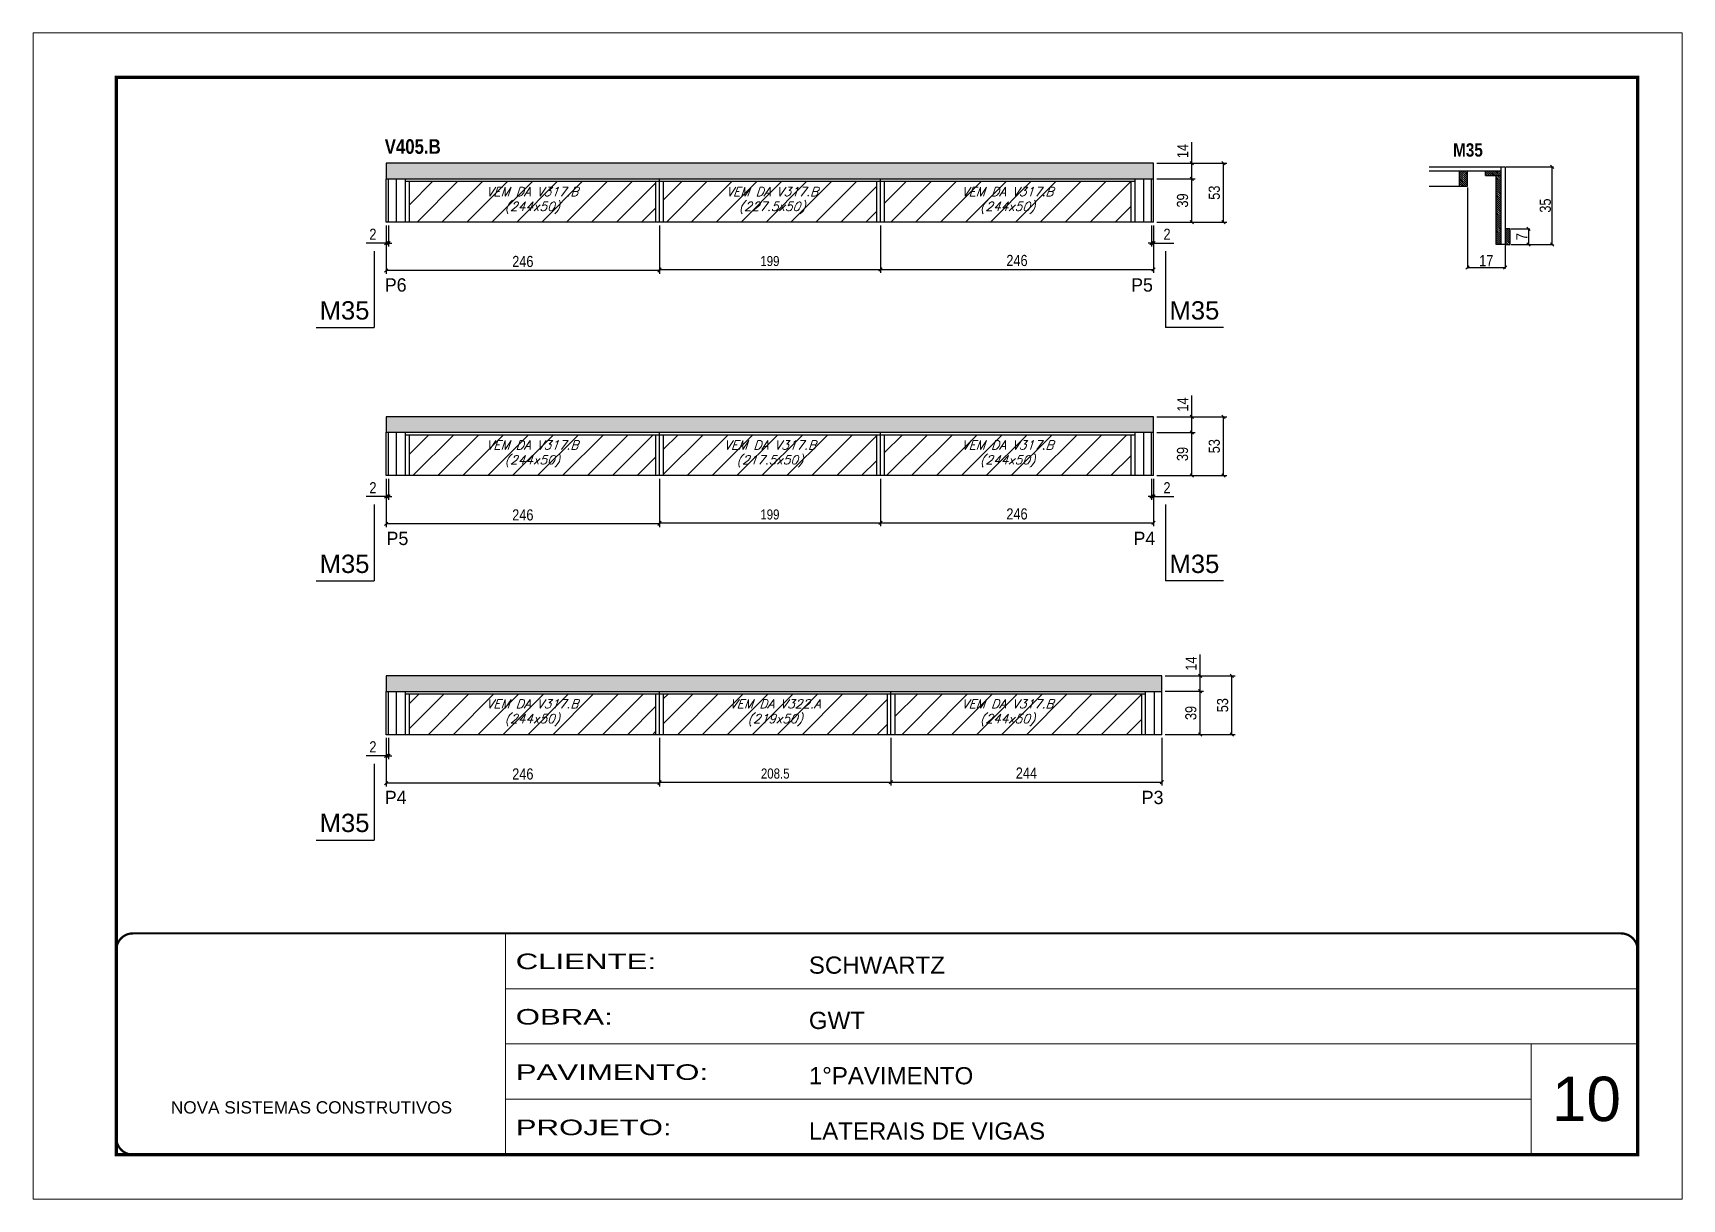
# Model space of a CAD drawing. Extents: x 13154 to 22413, y 1253 to 30260.
# Drawn here: x 14753 to 16238, y 26522 to 27572 of the extents above; entities that cross this region are included whole.
import ezdxf

# ---------------------------------------------------------------- set-up
doc = ezdxf.new("R2010")
doc.units = 0
doc.linetypes.add('CONTINUO', pattern=[0])
doc.linetypes.add('DASHED', pattern=[0.75, 0.5, -0.25])
for name, color, linetype in [('5', 5, 'Continuous'), ('COTA', 241, 'Continuous'), ('detalhes', 4, 'Continuous'), ('NOMENCLATURA', 7, 'Continuous'), ('Painéis', 200, 'Continuous'), ('SARR_2.2x10', 60, 'Continuous'), ('SARR_2.2x7', 40, 'Continuous'), ('SARR_3.5x7', 81, 'Continuous'), ('texto', 7, 'Continuous')]:
    doc.layers.add(name, color=color, linetype=linetype)
for name, color, linetype, lineweight in [('CARIMBO', 255, 'Continuous', 9), ('Folhas', 255, 'Continuous', 9), ('Hachura', 251, 'Continuous', 9), ('SARRAFO DE PRESSAO', 251, 'DASHED', 9)]:
    doc.layers.add(name, color=color, linetype=linetype, lineweight=lineweight)
doc.styles.add('ARIAL', font='arial.ttf')
doc.styles.add('COTA TECNICA', font='techl___.ttf', dxfattribs={"height": 10})
doc.styles.add('COTA TECNICA 2X', font='techl___.ttf', dxfattribs={"height": 10})
doc.styles.add('COTA TECNICA-50', font='techl___.ttf', dxfattribs={"height": 9})
doc.styles.add('Romans', font='romans.shx')
doc.styles.add('ROMAS860', font='ROMAS860.SHX')
doc.styles.get("Standard").update_dxf_attribs({"font": 'arial.ttf'})
doc.styles.add('TECNICA', font='techb___.ttf', dxfattribs={"height": 10})
doc.styles.add('Tecnologia', font='')
doc.styles.get('Tecnologia').set_extended_font_data('Forgotten Futurist')
doc.dimstyles.new('COTA PAINEL-50', dxfattribs={"dimtxt": 9, "dimasz": 3, "dimexe": 3, "dimexo": 3, "dimgap": 3, "dimtad": 1, "dimdec": 1, "dimzin": 12, "dimdsep": 46, "dimtxsty": 'COTA TECNICA-50', "dimblk1": 'OBLIQUE', "dimblk2": 'OBLIQUE', "dimsah": 1, "dimcen": 0.9, "dimclrd": 4, "dimclre": 4, "dimclrt": 240, "dimadec": 1, "dimazin": 3, "dimtfac": 1, "dimtdec": 1, "dimtmove": 0, "dimatfit": 3, "dimfxl": 1, "dimtolj": 1, "dimtzin": 12, "dimarcsym": 0})
doc.dimstyles.new('PAINEL', dxfattribs={"dimtxt": 10, "dimasz": 3, "dimexe": 3, "dimexo": 3, "dimgap": 3, "dimtad": 1, "dimdec": 1, "dimzin": 12, "dimdsep": 46, "dimtxsty": 'COTA TECNICA', "dimblk1": 'OBLIQUE', "dimblk2": 'OBLIQUE', "dimsah": 1, "dimcen": 0.9, "dimclrd": 4, "dimclre": 4, "dimclrt": 240, "dimadec": 1, "dimazin": 3, "dimtfac": 1, "dimtdec": 1, "dimtmove": 0, "dimatfit": 3, "dimfxl": 1, "dimtolj": 1, "dimtzin": 12, "dimarcsym": 0})
doc.dimstyles.new('SECAO', dxfattribs={"dimscale": 0.333333, "dimtxt": 5, "dimasz": 9, "dimexe": 3, "dimexo": 3, "dimgap": 3, "dimtad": 1, "dimdec": 1, "dimlfac": 0.5, "dimzin": 12, "dimdsep": 46, "dimtxsty": 'COTA TECNICA 2X', "dimblk1": 'OBLIQUE', "dimblk2": 'OBLIQUE', "dimsah": 1, "dimcen": 0.9, "dimclrd": 4, "dimclre": 4, "dimclrt": 240, "dimadec": 1, "dimazin": 3, "dimtfac": 1, "dimtdec": 1, "dimtmove": 0, "dimatfit": 3, "dimfxl": 1, "dimtolj": 1, "dimtzin": 12, "dimarcsym": 0})

msp = doc.modelspace()

# ---------------------------------------------------------------- texts
at = {"layer": '5', "linetype": 'Continuous', "style": 'ROMAS860'}
for s, rotation, p in [('P6', 0.00004, (15069.68, 27339.14)), ('P5', 0.00004, (15741.78, 27339.14)), ('P5', 359.99996, (15071.26, 27110.91)), ('P4', 359.99996, (15743.93, 27110.91)), ('P4', 0.00004, (15069.68, 26877.62)), ('P3', 0.00004, (15751.28, 26877.62))]:
    msp.add_text(s, height=12, rotation=rotation, dxfattribs=at).set_placement(p)
at = {"layer": 'CARIMBO', "style": 'ARIAL'}
msp.add_text('10', height=40, dxfattribs=at).set_placement((16120.74, 26592.17))
at = {"layer": 'detalhes', "insert": (16031.74, 27472.67), "char_height": 12, "attachment_point": 1, "style": 'TECNICA'}
msp.add_mtext_dynamic_manual_height_columns('M35', width=87.1848, gutter_width=1, heights=[0], dxfattribs=at)
at = {"layer": 'NOMENCLATURA', "style": 'TECNICA'}
msp.add_text('V405.B', height=13.2, dxfattribs=at).set_placement((15069.64, 27463.2))
at = {"layer": 'NOMENCLATURA', "linetype": 'Continuous'}
for p in [(15011.04, 27313.98), (15776.37, 27313.98), (15011.04, 27085.76), (15776.37, 27085.76), (15011.04, 26852.47)]:
    msp.add_text('M35', height=16.5, dxfattribs=at).set_placement(p)
at = {"layer": 'texto', "color": 2, "char_height": 8, "attachment_point": 5, "style": 'Romans'}
for s, insert in [('{\\Q19;\\C256;VEM DA V317.B^J(244x50)}', (15202.52, 27421.18)), ('{\\Q19;\\C256;VEM DA V317.B^J(227.5x50)}', (15418.52, 27421.18)), ('{\\Q19;\\C256;VEM DA V317.B^J(244x50)}', (15630.52, 27421.18)), ('{\\Q19;\\C256;VEM DA V317.B^J(244x50)}', (15202.52, 27192.95)), ('{\\Q19;\\C256;VEM DA V317.B^J(217.5x50)}', (15416.52, 27192.95)), ('{\\Q19;\\C256;VEM DA V317.B^J(244x50)}', (15630.52, 27192.95)), ('{\\Q19;\\C256;VEM DA V317.B^J(244x50)}', (15202.52, 26959.92)), ('{\\Q19;\\C256;VEM DA V322.A^J(219x50)}', (15421.27, 26959.92)), ('{\\Q19;\\C256;VEM DA V317.B^J(244x50)}', (15630.52, 26959.92))]:
    msp.add_mtext(s, dxfattribs=dict(at, insert=insert))

# ---------------------------------------------------------------- blocks, each defined once
blk = doc.blocks.new('9999999999')
at = {"color": 30, "linetype": 'CONTINUO'}
for p, q in [((98564.6, 34230.2), (98564.6, 34429.4)), ((98564.6, 34379.6), (99584, 34379.6)), ((98564.6, 34329.8), (99488, 34329.8)), ((99584, 34329.8), (99488, 34329.8)), ((99488, 34329.8), (99488, 34230.2)), ((98564.6, 34280), (99488, 34280))]:
    blk.add_line(p, q, dxfattribs=at)
at = {"color": 30, "linetype": 'CONTINUO', "const_width": 2}
blk.add_lwpolyline([(99584, 34230.2), (99584, 34414.4, 0.414214), (99569, 34429.4), (98229, 34429.4, 0.414214), (98214, 34414.4), (98214, 34245.2, 0.414214), (98229, 34230.2), (99584, 34230.2)], format="xyb", dxfattribs=at)
at = {"layer": 'Folhas'}
blk.add_lwpolyline([(98139, 34190.2), (99624, 34190.2), (99624, 35240.2), (98139, 35240.2)], close=True, dxfattribs=at)
at = {"layer": 'Folhas', "color": 30, "const_width": 3}
blk.add_lwpolyline([(98214, 34230.2), (99584, 34230.2), (99584, 35200.2), (98214, 35200.2)], close=True, dxfattribs=at)
at = {"color": 7, "linetype": 'Continuous', "ltscale": 5, "style": 'ARIAL'}
for s, height, p in [('SCHWARTZ', 15.48, (98837.7, 34393.1)), ('GWT', 15.48, (98837.7, 34343.3)), ('1°PAVIMENTO', 15.483, (98837.7, 34293.5)), ('NOVA SISTEMAS CONSTRUTIVOS', 11.059, (98263.2, 34267.2)), ('LATERAIS DE VIGAS', 15.483, (98837.7, 34243.7))]:
    blk.add_text(s, height=height, dxfattribs=at).set_placement(p)
at = {"layer": 'Folhas', "color": 7, "style": 'Tecnologia', "width": 1.5}
for s, p in [('CLIENTE:', (98573.7, 34397.2)), ('OBRA:', (98573.7, 34347.3)), ('PAVIMENTO:', (98573.7, 34297.5)), ('PROJETO:', (98573.7, 34247.7))]:
    blk.add_text(s, height=14, dxfattribs=at).set_placement(p)
blk = doc.blocks.new('_Oblique')
at = {"color": 0, "linetype": 'ByBlock', "lineweight": -2}
blk.add_line((-0.5, -0.5), (0.5, 0.5), dxfattribs=at)
blk = doc.blocks.new('*D1268')
at = {"layer": 'COTA', "color": 4, "linetype": 'ByBlock', "lineweight": -2, "transparency": 16777216}
for p, q in [((15317, 27398.7), (15317, 27356)), ((15516, 27398.7), (15516, 27356)), ((15317, 27359), (15516, 27359))]:
    blk.add_line(p, q, dxfattribs=at)
at = {"layer": 'Defpoints', "color": 0, "linetype": 'ByBlock', "transparency": 16777216}
for p in [(15317, 27401.7), (15516, 27401.7), (15516, 27359)]:
    blk.add_point(p, dxfattribs=at)
at = {"layer": 'COTA', "color": 4, "linetype": 'ByBlock', "lineweight": -2, "transparency": 16777216, "xscale": 3, "yscale": 3, "zscale": 3, "rotation": 180}
blk.add_blockref('_Oblique', (15317, 27359), dxfattribs=at)
at = {"layer": 'COTA', "color": 4, "linetype": 'ByBlock', "lineweight": -2, "transparency": 16777216, "xscale": 3, "yscale": 3, "zscale": 3}
blk.add_blockref('_Oblique', (15516, 27359), dxfattribs=at)
at = {"layer": 'COTA', "color": 240, "linetype": 'ByBlock', "transparency": 16777216, "insert": (15416.5, 27366.6), "char_height": 9, "attachment_point": 5, "style": 'COTA TECNICA-50'}
blk.add_mtext('\\A1;199', dxfattribs=at)
blk = doc.blocks.new('*D1269')
at = {"layer": 'COTA', "color": 4, "linetype": 'ByBlock', "lineweight": -2, "transparency": 16777216}
for p, q in [((15071, 27398.7), (15071, 27355.1)), ((15317, 27398.7), (15317, 27355.1)), ((15317, 27358.1), (15071, 27358.1))]:
    blk.add_line(p, q, dxfattribs=at)
at = {"layer": 'Defpoints', "color": 0, "linetype": 'ByBlock', "transparency": 16777216}
for p in [(15071, 27401.7), (15317, 27401.7), (15071, 27358.1)]:
    blk.add_point(p, dxfattribs=at)
at = {"layer": 'COTA', "color": 4, "linetype": 'ByBlock', "lineweight": -2, "transparency": 16777216, "xscale": 3, "yscale": 3, "zscale": 3, "rotation": 180}
blk.add_blockref('_Oblique', (15071, 27358.1), dxfattribs=at)
at = {"layer": 'COTA', "color": 4, "linetype": 'ByBlock', "lineweight": -2, "transparency": 16777216, "xscale": 3, "yscale": 3, "zscale": 3}
blk.add_blockref('_Oblique', (15317, 27358.1), dxfattribs=at)
at = {"layer": 'COTA', "color": 240, "linetype": 'ByBlock', "transparency": 16777216, "insert": (15194, 27366.2), "char_height": 10, "attachment_point": 5, "style": 'COTA TECNICA'}
blk.add_mtext('\\A1;246', dxfattribs=at)
blk = doc.blocks.new('*D1270')
at = {"layer": 'COTA', "color": 4, "linetype": 'ByBlock', "lineweight": -2, "transparency": 16777216}
for p, q in [((15516, 27398.7), (15516, 27356)), ((15762, 27398.7), (15762, 27356)), ((15516, 27359), (15762, 27359))]:
    blk.add_line(p, q, dxfattribs=at)
at = {"layer": 'Defpoints', "color": 0, "linetype": 'ByBlock', "transparency": 16777216}
for p in [(15516, 27401.7), (15762, 27401.7), (15762, 27359)]:
    blk.add_point(p, dxfattribs=at)
at = {"layer": 'COTA', "color": 4, "linetype": 'ByBlock', "lineweight": -2, "transparency": 16777216, "xscale": 3, "yscale": 3, "zscale": 3, "rotation": 180}
blk.add_blockref('_Oblique', (15516, 27359), dxfattribs=at)
at = {"layer": 'COTA', "color": 4, "linetype": 'ByBlock', "lineweight": -2, "transparency": 16777216, "xscale": 3, "yscale": 3, "zscale": 3}
blk.add_blockref('_Oblique', (15762, 27359), dxfattribs=at)
at = {"layer": 'COTA', "color": 240, "linetype": 'ByBlock', "transparency": 16777216, "insert": (15639, 27367.1), "char_height": 10, "attachment_point": 5, "style": 'COTA TECNICA'}
blk.add_mtext('\\A1;246', dxfattribs=at)
blk = doc.blocks.new('*D1271')
at = {"layer": 'COTA', "color": 4, "linetype": 'ByBlock', "lineweight": -2, "transparency": 16777216}
for p, q in [((15765, 27440.7), (15799.4, 27440.7)), ((15796.4, 27401.7), (15796.4, 27440.7)), ((15765, 27401.7), (15799.4, 27401.7))]:
    blk.add_line(p, q, dxfattribs=at)
at = {"layer": 'Defpoints', "color": 0, "linetype": 'ByBlock', "transparency": 16777216}
for p in [(15762, 27440.7), (15796.4, 27440.7), (15762, 27401.7)]:
    blk.add_point(p, dxfattribs=at)
at = {"layer": 'COTA', "color": 4, "linetype": 'ByBlock', "lineweight": -2, "transparency": 16777216, "xscale": 3, "yscale": 3, "zscale": 3}
for p, rotation in [((15796.4, 27440.7), 90), ((15796.4, 27401.7), 270)]:
    blk.add_blockref('_Oblique', p, dxfattribs=dict(at, rotation=rotation))
at = {"layer": 'COTA', "color": 240, "linetype": 'ByBlock', "transparency": 16777216, "insert": (15788.1, 27421.2), "char_height": 10, "attachment_point": 5, "rotation": 90, "style": 'COTA TECNICA'}
blk.add_mtext('\\A1;39', dxfattribs=at)
blk = doc.blocks.new('*D1272')
at = {"layer": 'COTA', "color": 4, "linetype": 'ByBlock', "lineweight": -2, "transparency": 16777216}
for p, q in [((15760, 27398.7), (15760, 27379.8)), ((15762, 27398.7), (15762, 27379.8)), ((15760, 27382.8), (15757, 27382.8)), ((15760, 27382.8), (15762, 27382.8)), ((15762, 27382.8), (15780.1, 27382.8))]:
    blk.add_line(p, q, dxfattribs=at)
at = {"layer": 'Defpoints', "color": 0, "linetype": 'ByBlock', "transparency": 16777216}
for p in [(15760, 27401.7), (15762, 27401.7), (15762, 27382.8)]:
    blk.add_point(p, dxfattribs=at)
at = {"layer": 'COTA', "color": 4, "linetype": 'ByBlock', "lineweight": -2, "transparency": 16777216, "xscale": 3, "yscale": 3, "zscale": 3}
blk.add_blockref('_Oblique', (15760, 27382.8), dxfattribs=at)
at = {"layer": 'COTA', "color": 4, "linetype": 'ByBlock', "lineweight": -2, "transparency": 16777216, "xscale": 3, "yscale": 3, "zscale": 3, "rotation": 180}
blk.add_blockref('_Oblique', (15762, 27382.8), dxfattribs=at)
at = {"layer": 'COTA', "color": 240, "linetype": 'ByBlock', "transparency": 16777216, "insert": (15774.1, 27390.8), "char_height": 10, "attachment_point": 5, "style": 'COTA TECNICA'}
blk.add_mtext('\\A1;2', dxfattribs=at)
blk = doc.blocks.new('*D1273')
at = {"layer": 'COTA', "color": 4, "linetype": 'ByBlock', "lineweight": -2, "transparency": 16777216}
for p, q in [((15796.4, 27454.7), (15796.4, 27473.8)), ((15765, 27454.7), (15799.4, 27454.7)), ((15796.4, 27440.7), (15796.4, 27454.7)), ((15765, 27440.7), (15799.4, 27440.7))]:
    blk.add_line(p, q, dxfattribs=at)
at = {"layer": 'Defpoints', "color": 0, "linetype": 'ByBlock', "transparency": 16777216}
for p in [(15762, 27454.7), (15796.4, 27454.7), (15762, 27440.7)]:
    blk.add_point(p, dxfattribs=at)
at = {"layer": 'COTA', "color": 4, "linetype": 'ByBlock', "lineweight": -2, "transparency": 16777216, "xscale": 3, "yscale": 3, "zscale": 3}
for p, rotation in [((15796.4, 27454.7), 90), ((15796.4, 27440.7), 270)]:
    blk.add_blockref('_Oblique', p, dxfattribs=dict(at, rotation=rotation))
at = {"layer": 'COTA', "color": 240, "linetype": 'ByBlock', "transparency": 16777216, "insert": (15788.3, 27465.7), "char_height": 10, "attachment_point": 5, "rotation": 90, "style": 'COTA TECNICA'}
blk.add_mtext('\\A1;14', dxfattribs=at)
blk = doc.blocks.new('*D1274')
at = {"layer": 'COTA', "color": 4, "linetype": 'ByBlock', "lineweight": -2, "transparency": 16777216}
for p, q in [((15765, 27454.7), (15827.9, 27454.7)), ((15824.9, 27401.7), (15824.9, 27454.7)), ((15765, 27401.7), (15827.9, 27401.7))]:
    blk.add_line(p, q, dxfattribs=at)
at = {"layer": 'Defpoints', "color": 0, "linetype": 'ByBlock', "transparency": 16777216}
for p in [(15762, 27454.7), (15824.9, 27454.7), (15762, 27401.7)]:
    blk.add_point(p, dxfattribs=at)
at = {"layer": 'COTA', "color": 4, "linetype": 'ByBlock', "lineweight": -2, "transparency": 16777216, "xscale": 3, "yscale": 3, "zscale": 3}
for p, rotation in [((15824.9, 27454.7), 90), ((15824.9, 27401.7), 270)]:
    blk.add_blockref('_Oblique', p, dxfattribs=dict(at, rotation=rotation))
at = {"layer": 'COTA', "color": 240, "linetype": 'ByBlock', "transparency": 16777216, "insert": (15816.7, 27428.2), "char_height": 10, "attachment_point": 5, "rotation": 90, "style": 'COTA TECNICA'}
blk.add_mtext('\\A1;53', dxfattribs=at)
blk = doc.blocks.new('*D1275')
at = {"layer": 'COTA', "color": 4, "linetype": 'ByBlock', "lineweight": -2, "transparency": 16777216}
for p, q in [((15071, 27398.7), (15071, 27379.8)), ((15073, 27398.7), (15073, 27379.8)), ((15071, 27382.8), (15052.9, 27382.8)), ((15073, 27382.8), (15071, 27382.8)), ((15073, 27382.8), (15076, 27382.8))]:
    blk.add_line(p, q, dxfattribs=at)
at = {"layer": 'Defpoints', "color": 0, "linetype": 'ByBlock', "transparency": 16777216}
for p in [(15071, 27401.7), (15073, 27401.7), (15071, 27382.8)]:
    blk.add_point(p, dxfattribs=at)
at = {"layer": 'COTA', "color": 4, "linetype": 'ByBlock', "lineweight": -2, "transparency": 16777216, "xscale": 3, "yscale": 3, "zscale": 3}
blk.add_blockref('_Oblique', (15071, 27382.8), dxfattribs=at)
at = {"layer": 'COTA', "color": 4, "linetype": 'ByBlock', "lineweight": -2, "transparency": 16777216, "xscale": 3, "yscale": 3, "zscale": 3, "rotation": 180}
blk.add_blockref('_Oblique', (15073, 27382.8), dxfattribs=at)
at = {"layer": 'COTA', "color": 240, "linetype": 'ByBlock', "transparency": 16777216, "insert": (15059, 27390.8), "char_height": 10, "attachment_point": 5, "style": 'COTA TECNICA'}
blk.add_mtext('\\A1;2', dxfattribs=at)
blk = doc.blocks.new('*D1276')
at = {"layer": 'COTA', "color": 4, "lineweight": -2, "transparency": 16777216}
for p, q in [((16079.6, 27451.6), (16122, 27451.6)), ((16121, 27381.6), (16121, 27451.6)), ((16084, 27381.6), (16122, 27381.6))]:
    blk.add_line(p, q, dxfattribs=at)
at = {"layer": 'Defpoints', "color": 0, "transparency": 16777216}
for p in [(16078.6, 27451.6), (16121, 27451.6), (16083, 27381.6)]:
    blk.add_point(p, dxfattribs=at)
at = {"layer": 'COTA', "color": 4, "lineweight": -2, "transparency": 16777216, "xscale": 3, "yscale": 3, "zscale": 3}
for p, rotation in [((16121, 27451.6), 90), ((16121, 27381.6), 270)]:
    blk.add_blockref('_Oblique', p, dxfattribs=dict(at, rotation=rotation))
at = {"layer": 'COTA', "color": 240, "transparency": 16777216, "insert": (16114.8, 27416.6), "char_height": 10, "attachment_point": 5, "rotation": 90, "style": 'COTA TECNICA 2X'}
blk.add_mtext('\\A1;35', dxfattribs=at)
blk = doc.blocks.new('*D1277')
at = {"layer": 'COTA', "color": 4, "lineweight": -2, "transparency": 16777216}
for p, q in [((16084, 27395.6), (16100.7, 27395.6)), ((16099.7, 27395.6), (16099.7, 27381.6)), ((16084, 27381.6), (16100.7, 27381.6))]:
    blk.add_line(p, q, dxfattribs=at)
at = {"layer": 'Defpoints', "color": 0, "transparency": 16777216}
for p in [(16083, 27395.6), (16083, 27381.6), (16099.7, 27381.6)]:
    blk.add_point(p, dxfattribs=at)
at = {"layer": 'COTA', "color": 4, "lineweight": -2, "transparency": 16777216, "xscale": 3, "yscale": 3, "zscale": 3}
for p, rotation in [((16099.7, 27395.6), 90), ((16099.7, 27381.6), 270)]:
    blk.add_blockref('_Oblique', p, dxfattribs=dict(at, rotation=rotation))
at = {"layer": 'COTA', "color": 240, "transparency": 16777216, "insert": (16093.6, 27388.6), "char_height": 10, "attachment_point": 5, "rotation": 90, "style": 'COTA TECNICA 2X'}
blk.add_mtext('\\A1;7', dxfattribs=at)
blk = doc.blocks.new('*D1278')
at = {"layer": 'COTA', "color": 4, "lineweight": -2, "transparency": 16777216}
for p, q in [((16044.6, 27433), (16044.6, 27359.9)), ((16078.6, 27380.6), (16078.6, 27359.9)), ((16044.6, 27360.9), (16078.6, 27360.9))]:
    blk.add_line(p, q, dxfattribs=at)
at = {"layer": 'Defpoints', "color": 0, "transparency": 16777216}
for p in [(16044.6, 27434), (16078.6, 27381.6), (16078.6, 27360.9)]:
    blk.add_point(p, dxfattribs=at)
at = {"layer": 'COTA', "color": 4, "lineweight": -2, "transparency": 16777216, "xscale": 3, "yscale": 3, "zscale": 3, "rotation": 180}
blk.add_blockref('_Oblique', (16044.6, 27360.9), dxfattribs=at)
at = {"layer": 'COTA', "color": 4, "lineweight": -2, "transparency": 16777216, "xscale": 3, "yscale": 3, "zscale": 3}
blk.add_blockref('_Oblique', (16078.6, 27360.9), dxfattribs=at)
at = {"layer": 'COTA', "color": 240, "transparency": 16777216, "insert": (16061.6, 27367), "char_height": 10, "attachment_point": 5, "style": 'COTA TECNICA 2X'}
blk.add_mtext('\\A1;17', dxfattribs=at)
blk = doc.blocks.new('*D1279')
at = {"layer": 'COTA', "color": 4, "linetype": 'ByBlock', "lineweight": -2, "transparency": 16777216}
for p, q in [((15317, 27170.4), (15317, 27127.8)), ((15516, 27170.4), (15516, 27127.8)), ((15317, 27130.8), (15516, 27130.8))]:
    blk.add_line(p, q, dxfattribs=at)
at = {"layer": 'Defpoints', "color": 0, "linetype": 'ByBlock', "transparency": 16777216}
for p in [(15317, 27173.4), (15516, 27173.4), (15516, 27130.8)]:
    blk.add_point(p, dxfattribs=at)
at = {"layer": 'COTA', "color": 4, "linetype": 'ByBlock', "lineweight": -2, "transparency": 16777216, "xscale": 3, "yscale": 3, "zscale": 3, "rotation": 180}
blk.add_blockref('_Oblique', (15317, 27130.8), dxfattribs=at)
at = {"layer": 'COTA', "color": 4, "linetype": 'ByBlock', "lineweight": -2, "transparency": 16777216, "xscale": 3, "yscale": 3, "zscale": 3}
blk.add_blockref('_Oblique', (15516, 27130.8), dxfattribs=at)
at = {"layer": 'COTA', "color": 240, "linetype": 'ByBlock', "transparency": 16777216, "insert": (15416.5, 27138.4), "char_height": 9, "attachment_point": 5, "style": 'COTA TECNICA-50'}
blk.add_mtext('\\A1;199', dxfattribs=at)
blk = doc.blocks.new('*D1281')
at = {"layer": 'COTA', "color": 4, "linetype": 'ByBlock', "lineweight": -2, "transparency": 16777216}
for p, q in [((15071, 27170.4), (15071, 27126.9)), ((15317, 27170.4), (15317, 27126.9)), ((15317, 27129.9), (15071, 27129.9))]:
    blk.add_line(p, q, dxfattribs=at)
at = {"layer": 'Defpoints', "color": 0, "linetype": 'ByBlock', "transparency": 16777216}
for p in [(15071, 27173.4), (15317, 27173.4), (15071, 27129.9)]:
    blk.add_point(p, dxfattribs=at)
at = {"layer": 'COTA', "color": 4, "linetype": 'ByBlock', "lineweight": -2, "transparency": 16777216, "xscale": 3, "yscale": 3, "zscale": 3, "rotation": 180}
blk.add_blockref('_Oblique', (15071, 27129.9), dxfattribs=at)
at = {"layer": 'COTA', "color": 4, "linetype": 'ByBlock', "lineweight": -2, "transparency": 16777216, "xscale": 3, "yscale": 3, "zscale": 3}
blk.add_blockref('_Oblique', (15317, 27129.9), dxfattribs=at)
at = {"layer": 'COTA', "color": 240, "linetype": 'ByBlock', "transparency": 16777216, "insert": (15194, 27138), "char_height": 10, "attachment_point": 5, "style": 'COTA TECNICA'}
blk.add_mtext('\\A1;246', dxfattribs=at)
blk = doc.blocks.new('*D1282')
at = {"layer": 'COTA', "color": 4, "linetype": 'ByBlock', "lineweight": -2, "transparency": 16777216}
for p, q in [((15516, 27170.4), (15516, 27127.8)), ((15762, 27170.4), (15762, 27127.8)), ((15516, 27130.8), (15762, 27130.8))]:
    blk.add_line(p, q, dxfattribs=at)
at = {"layer": 'Defpoints', "color": 0, "linetype": 'ByBlock', "transparency": 16777216}
for p in [(15516, 27173.4), (15762, 27173.4), (15762, 27130.8)]:
    blk.add_point(p, dxfattribs=at)
at = {"layer": 'COTA', "color": 4, "linetype": 'ByBlock', "lineweight": -2, "transparency": 16777216, "xscale": 3, "yscale": 3, "zscale": 3, "rotation": 180}
blk.add_blockref('_Oblique', (15516, 27130.8), dxfattribs=at)
at = {"layer": 'COTA', "color": 4, "linetype": 'ByBlock', "lineweight": -2, "transparency": 16777216, "xscale": 3, "yscale": 3, "zscale": 3}
blk.add_blockref('_Oblique', (15762, 27130.8), dxfattribs=at)
at = {"layer": 'COTA', "color": 240, "linetype": 'ByBlock', "transparency": 16777216, "insert": (15639, 27138.9), "char_height": 10, "attachment_point": 5, "style": 'COTA TECNICA'}
blk.add_mtext('\\A1;246', dxfattribs=at)
blk = doc.blocks.new('*D1283')
at = {"layer": 'COTA', "color": 4, "linetype": 'ByBlock', "lineweight": -2, "transparency": 16777216}
for p, q in [((15765, 27212.4), (15799.4, 27212.4)), ((15796.4, 27173.4), (15796.4, 27212.4)), ((15765, 27173.4), (15799.4, 27173.4))]:
    blk.add_line(p, q, dxfattribs=at)
at = {"layer": 'Defpoints', "color": 0, "linetype": 'ByBlock', "transparency": 16777216}
for p in [(15762, 27212.4), (15796.4, 27212.4), (15762, 27173.4)]:
    blk.add_point(p, dxfattribs=at)
at = {"layer": 'COTA', "color": 4, "linetype": 'ByBlock', "lineweight": -2, "transparency": 16777216, "xscale": 3, "yscale": 3, "zscale": 3}
for p, rotation in [((15796.4, 27212.4), 90), ((15796.4, 27173.4), 270)]:
    blk.add_blockref('_Oblique', p, dxfattribs=dict(at, rotation=rotation))
at = {"layer": 'COTA', "color": 240, "linetype": 'ByBlock', "transparency": 16777216, "insert": (15788.1, 27192.9), "char_height": 10, "attachment_point": 5, "rotation": 90, "style": 'COTA TECNICA'}
blk.add_mtext('\\A1;39', dxfattribs=at)
blk = doc.blocks.new('*D1284')
at = {"layer": 'COTA', "color": 4, "linetype": 'ByBlock', "lineweight": -2, "transparency": 16777216}
for p, q in [((15760, 27170.4), (15760, 27151.5)), ((15762, 27170.4), (15762, 27151.5)), ((15760, 27154.5), (15757, 27154.5)), ((15760, 27154.5), (15762, 27154.5)), ((15762, 27154.5), (15780.1, 27154.5))]:
    blk.add_line(p, q, dxfattribs=at)
at = {"layer": 'Defpoints', "color": 0, "linetype": 'ByBlock', "transparency": 16777216}
for p in [(15760, 27173.4), (15762, 27173.4), (15762, 27154.5)]:
    blk.add_point(p, dxfattribs=at)
at = {"layer": 'COTA', "color": 4, "linetype": 'ByBlock', "lineweight": -2, "transparency": 16777216, "xscale": 3, "yscale": 3, "zscale": 3}
blk.add_blockref('_Oblique', (15760, 27154.5), dxfattribs=at)
at = {"layer": 'COTA', "color": 4, "linetype": 'ByBlock', "lineweight": -2, "transparency": 16777216, "xscale": 3, "yscale": 3, "zscale": 3, "rotation": 180}
blk.add_blockref('_Oblique', (15762, 27154.5), dxfattribs=at)
at = {"layer": 'COTA', "color": 240, "linetype": 'ByBlock', "transparency": 16777216, "insert": (15774.1, 27162.5), "char_height": 10, "attachment_point": 5, "style": 'COTA TECNICA'}
blk.add_mtext('\\A1;2', dxfattribs=at)
blk = doc.blocks.new('*D1285')
at = {"layer": 'COTA', "color": 4, "linetype": 'ByBlock', "lineweight": -2, "transparency": 16777216}
for p, q in [((15796.4, 27226.4), (15796.4, 27245.6)), ((15765, 27226.4), (15799.4, 27226.4)), ((15796.4, 27212.4), (15796.4, 27226.4)), ((15765, 27212.4), (15799.4, 27212.4))]:
    blk.add_line(p, q, dxfattribs=at)
at = {"layer": 'Defpoints', "color": 0, "linetype": 'ByBlock', "transparency": 16777216}
for p in [(15762, 27226.4), (15796.4, 27226.4), (15762, 27212.4)]:
    blk.add_point(p, dxfattribs=at)
at = {"layer": 'COTA', "color": 4, "linetype": 'ByBlock', "lineweight": -2, "transparency": 16777216, "xscale": 3, "yscale": 3, "zscale": 3}
for p, rotation in [((15796.4, 27226.4), 90), ((15796.4, 27212.4), 270)]:
    blk.add_blockref('_Oblique', p, dxfattribs=dict(at, rotation=rotation))
at = {"layer": 'COTA', "color": 240, "linetype": 'ByBlock', "transparency": 16777216, "insert": (15788.3, 27237.5), "char_height": 10, "attachment_point": 5, "rotation": 90, "style": 'COTA TECNICA'}
blk.add_mtext('\\A1;14', dxfattribs=at)
blk = doc.blocks.new('*D1286')
at = {"layer": 'COTA', "color": 4, "linetype": 'ByBlock', "lineweight": -2, "transparency": 16777216}
for p, q in [((15765, 27226.4), (15827.9, 27226.4)), ((15824.9, 27173.4), (15824.9, 27226.4)), ((15765, 27173.4), (15827.9, 27173.4))]:
    blk.add_line(p, q, dxfattribs=at)
at = {"layer": 'Defpoints', "color": 0, "linetype": 'ByBlock', "transparency": 16777216}
for p in [(15762, 27226.4), (15824.9, 27226.4), (15762, 27173.4)]:
    blk.add_point(p, dxfattribs=at)
at = {"layer": 'COTA', "color": 4, "linetype": 'ByBlock', "lineweight": -2, "transparency": 16777216, "xscale": 3, "yscale": 3, "zscale": 3}
for p, rotation in [((15824.9, 27226.4), 90), ((15824.9, 27173.4), 270)]:
    blk.add_blockref('_Oblique', p, dxfattribs=dict(at, rotation=rotation))
at = {"layer": 'COTA', "color": 240, "linetype": 'ByBlock', "transparency": 16777216, "insert": (15816.7, 27199.9), "char_height": 10, "attachment_point": 5, "rotation": 90, "style": 'COTA TECNICA'}
blk.add_mtext('\\A1;53', dxfattribs=at)
blk = doc.blocks.new('*D1280')
at = {"layer": 'COTA', "color": 4, "linetype": 'ByBlock', "lineweight": -2, "transparency": 16777216}
for p, q in [((15071, 27170.4), (15071, 27151.5)), ((15073, 27170.4), (15073, 27151.5)), ((15071, 27154.5), (15052.9, 27154.5)), ((15073, 27154.5), (15071, 27154.5)), ((15073, 27154.5), (15076, 27154.5))]:
    blk.add_line(p, q, dxfattribs=at)
at = {"layer": 'Defpoints', "color": 0, "linetype": 'ByBlock', "transparency": 16777216}
for p in [(15071, 27173.4), (15073, 27173.4), (15071, 27154.5)]:
    blk.add_point(p, dxfattribs=at)
at = {"layer": 'COTA', "color": 4, "linetype": 'ByBlock', "lineweight": -2, "transparency": 16777216, "xscale": 3, "yscale": 3, "zscale": 3}
blk.add_blockref('_Oblique', (15071, 27154.5), dxfattribs=at)
at = {"layer": 'COTA', "color": 4, "linetype": 'ByBlock', "lineweight": -2, "transparency": 16777216, "xscale": 3, "yscale": 3, "zscale": 3, "rotation": 180}
blk.add_blockref('_Oblique', (15073, 27154.5), dxfattribs=at)
at = {"layer": 'COTA', "color": 240, "linetype": 'ByBlock', "transparency": 16777216, "insert": (15059, 27162.5), "char_height": 10, "attachment_point": 5, "style": 'COTA TECNICA'}
blk.add_mtext('\\A1;2', dxfattribs=at)
blk = doc.blocks.new('*D1287')
at = {"layer": 'COTA', "color": 4, "linetype": 'ByBlock', "lineweight": -2, "transparency": 16777216}
for p, q in [((15317, 26937.2), (15317, 26894.5)), ((15525.5, 26937.2), (15525.5, 26894.5)), ((15317, 26897.5), (15525.5, 26897.5))]:
    blk.add_line(p, q, dxfattribs=at)
at = {"layer": 'Defpoints', "color": 0, "linetype": 'ByBlock', "transparency": 16777216}
for p in [(15317, 26940.2), (15525.5, 26940.2), (15525.5, 26897.5)]:
    blk.add_point(p, dxfattribs=at)
at = {"layer": 'COTA', "color": 4, "linetype": 'ByBlock', "lineweight": -2, "transparency": 16777216, "xscale": 3, "yscale": 3, "zscale": 3, "rotation": 180}
blk.add_blockref('_Oblique', (15317, 26897.5), dxfattribs=at)
at = {"layer": 'COTA', "color": 4, "linetype": 'ByBlock', "lineweight": -2, "transparency": 16777216, "xscale": 3, "yscale": 3, "zscale": 3}
blk.add_blockref('_Oblique', (15525.5, 26897.5), dxfattribs=at)
at = {"layer": 'COTA', "color": 240, "linetype": 'ByBlock', "transparency": 16777216, "insert": (15421.3, 26905.1), "char_height": 9, "attachment_point": 5, "style": 'COTA TECNICA-50'}
blk.add_mtext('\\A1;208.5', dxfattribs=at)
blk = doc.blocks.new('*D1288')
at = {"layer": 'COTA', "color": 4, "linetype": 'ByBlock', "lineweight": -2, "transparency": 16777216}
for p, q in [((15071, 26937.2), (15071, 26893.6)), ((15317, 26937.2), (15317, 26893.6)), ((15317, 26896.6), (15071, 26896.6))]:
    blk.add_line(p, q, dxfattribs=at)
at = {"layer": 'Defpoints', "color": 0, "linetype": 'ByBlock', "transparency": 16777216}
for p in [(15071, 26940.2), (15317, 26940.2), (15071, 26896.6)]:
    blk.add_point(p, dxfattribs=at)
at = {"layer": 'COTA', "color": 4, "linetype": 'ByBlock', "lineweight": -2, "transparency": 16777216, "xscale": 3, "yscale": 3, "zscale": 3, "rotation": 180}
blk.add_blockref('_Oblique', (15071, 26896.6), dxfattribs=at)
at = {"layer": 'COTA', "color": 4, "linetype": 'ByBlock', "lineweight": -2, "transparency": 16777216, "xscale": 3, "yscale": 3, "zscale": 3}
blk.add_blockref('_Oblique', (15317, 26896.6), dxfattribs=at)
at = {"layer": 'COTA', "color": 240, "linetype": 'ByBlock', "transparency": 16777216, "insert": (15194, 26904.7), "char_height": 10, "attachment_point": 5, "style": 'COTA TECNICA'}
blk.add_mtext('\\A1;246', dxfattribs=at)
blk = doc.blocks.new('*D1289')
at = {"layer": 'COTA', "color": 4, "linetype": 'ByBlock', "lineweight": -2, "transparency": 16777216}
for p, q in [((15525.5, 26937.2), (15525.5, 26894.5)), ((15769.5, 26937.2), (15769.5, 26894.5)), ((15525.5, 26897.5), (15769.5, 26897.5))]:
    blk.add_line(p, q, dxfattribs=at)
at = {"layer": 'Defpoints', "color": 0, "linetype": 'ByBlock', "transparency": 16777216}
for p in [(15525.5, 26940.2), (15769.5, 26940.2), (15769.5, 26897.5)]:
    blk.add_point(p, dxfattribs=at)
at = {"layer": 'COTA', "color": 4, "linetype": 'ByBlock', "lineweight": -2, "transparency": 16777216, "xscale": 3, "yscale": 3, "zscale": 3, "rotation": 180}
blk.add_blockref('_Oblique', (15525.5, 26897.5), dxfattribs=at)
at = {"layer": 'COTA', "color": 4, "linetype": 'ByBlock', "lineweight": -2, "transparency": 16777216, "xscale": 3, "yscale": 3, "zscale": 3}
blk.add_blockref('_Oblique', (15769.5, 26897.5), dxfattribs=at)
at = {"layer": 'COTA', "color": 240, "linetype": 'ByBlock', "transparency": 16777216, "insert": (15647.5, 26905.6), "char_height": 10, "attachment_point": 5, "style": 'COTA TECNICA'}
blk.add_mtext('\\A1;244', dxfattribs=at)
blk = doc.blocks.new('*D1290')
at = {"layer": 'COTA', "color": 4, "linetype": 'ByBlock', "lineweight": -2, "transparency": 16777216}
for p, q in [((15772.5, 26979.2), (15806.9, 26979.2)), ((15803.9, 26940.2), (15803.9, 26979.2)), ((15772.5, 26940.2), (15806.9, 26940.2))]:
    blk.add_line(p, q, dxfattribs=at)
at = {"layer": 'Defpoints', "color": 0, "linetype": 'ByBlock', "transparency": 16777216}
for p in [(15769.5, 26979.2), (15803.9, 26979.2), (15769.5, 26940.2)]:
    blk.add_point(p, dxfattribs=at)
at = {"layer": 'COTA', "color": 4, "linetype": 'ByBlock', "lineweight": -2, "transparency": 16777216, "xscale": 3, "yscale": 3, "zscale": 3}
for p, rotation in [((15803.9, 26979.2), 90), ((15803.9, 26940.2), 270)]:
    blk.add_blockref('_Oblique', p, dxfattribs=dict(at, rotation=rotation))
at = {"layer": 'COTA', "color": 240, "linetype": 'ByBlock', "transparency": 16777216, "insert": (15795.6, 26959.7), "char_height": 10, "attachment_point": 5, "rotation": 90, "style": 'COTA TECNICA'}
blk.add_mtext('\\A1;39', dxfattribs=at)
blk = doc.blocks.new('*D1291')
at = {"layer": 'COTA', "color": 4, "linetype": 'ByBlock', "lineweight": -2, "transparency": 16777216}
for p, q in [((15803.9, 26993.2), (15803.9, 27012.3)), ((15772.5, 26993.2), (15806.9, 26993.2)), ((15803.9, 26979.2), (15803.9, 26993.2)), ((15772.5, 26979.2), (15806.9, 26979.2))]:
    blk.add_line(p, q, dxfattribs=at)
at = {"layer": 'Defpoints', "color": 0, "linetype": 'ByBlock', "transparency": 16777216}
for p in [(15769.5, 26993.2), (15803.9, 26993.2), (15769.5, 26979.2)]:
    blk.add_point(p, dxfattribs=at)
at = {"layer": 'COTA', "color": 4, "linetype": 'ByBlock', "lineweight": -2, "transparency": 16777216, "xscale": 3, "yscale": 3, "zscale": 3}
for p, rotation in [((15803.9, 26993.2), 90), ((15803.9, 26979.2), 270)]:
    blk.add_blockref('_Oblique', p, dxfattribs=dict(at, rotation=rotation))
at = {"layer": 'COTA', "color": 240, "linetype": 'ByBlock', "transparency": 16777216, "insert": (15795.8, 27004.2), "char_height": 10, "attachment_point": 5, "rotation": 90, "style": 'COTA TECNICA'}
blk.add_mtext('\\A1;14', dxfattribs=at)
blk = doc.blocks.new('*D1292')
at = {"layer": 'COTA', "color": 4, "linetype": 'ByBlock', "lineweight": -2, "transparency": 16777216}
for p, q in [((15772.5, 26993.2), (15835.4, 26993.2)), ((15832.4, 26940.2), (15832.4, 26993.2)), ((15772.5, 26940.2), (15835.4, 26940.2))]:
    blk.add_line(p, q, dxfattribs=at)
at = {"layer": 'Defpoints', "color": 0, "linetype": 'ByBlock', "transparency": 16777216}
for p in [(15769.5, 26993.2), (15832.4, 26993.2), (15769.5, 26940.2)]:
    blk.add_point(p, dxfattribs=at)
at = {"layer": 'COTA', "color": 4, "linetype": 'ByBlock', "lineweight": -2, "transparency": 16777216, "xscale": 3, "yscale": 3, "zscale": 3}
for p, rotation in [((15832.4, 26993.2), 90), ((15832.4, 26940.2), 270)]:
    blk.add_blockref('_Oblique', p, dxfattribs=dict(at, rotation=rotation))
at = {"layer": 'COTA', "color": 240, "linetype": 'ByBlock', "transparency": 16777216, "insert": (15824.2, 26966.7), "char_height": 10, "attachment_point": 5, "rotation": 90, "style": 'COTA TECNICA'}
blk.add_mtext('\\A1;53', dxfattribs=at)
blk = doc.blocks.new('*D1293')
at = {"layer": 'COTA', "color": 4, "linetype": 'ByBlock', "lineweight": -2, "transparency": 16777216}
for p, q in [((15071, 26937.2), (15071, 26918.2)), ((15073, 26937.2), (15073, 26918.2)), ((15071, 26921.2), (15052.9, 26921.2)), ((15073, 26921.2), (15071, 26921.2)), ((15073, 26921.2), (15076, 26921.2))]:
    blk.add_line(p, q, dxfattribs=at)
at = {"layer": 'Defpoints', "color": 0, "linetype": 'ByBlock', "transparency": 16777216}
for p in [(15071, 26940.2), (15073, 26940.2), (15071, 26921.2)]:
    blk.add_point(p, dxfattribs=at)
at = {"layer": 'COTA', "color": 4, "linetype": 'ByBlock', "lineweight": -2, "transparency": 16777216, "xscale": 3, "yscale": 3, "zscale": 3}
blk.add_blockref('_Oblique', (15071, 26921.2), dxfattribs=at)
at = {"layer": 'COTA', "color": 4, "linetype": 'ByBlock', "lineweight": -2, "transparency": 16777216, "xscale": 3, "yscale": 3, "zscale": 3, "rotation": 180}
blk.add_blockref('_Oblique', (15073, 26921.2), dxfattribs=at)
at = {"layer": 'COTA', "color": 240, "linetype": 'ByBlock', "transparency": 16777216, "insert": (15059, 26929.2), "char_height": 10, "attachment_point": 5, "style": 'COTA TECNICA'}
blk.add_mtext('\\A1;2', dxfattribs=at)

# ---------------------------------------------------------------- dimensions: what is measured, and where the dimension line sits
at = {"layer": 'COTA', "linetype": 'ByBlock'}
for base, p1, p2, angle, picture, middle in [((15796.36, 27454.68), (15762.02, 27440.68), (15762.02, 27454.68), 90, '*D1273', (15788.29, 27465.74)), ((15824.93, 27454.68), (15762.02, 27401.68), (15762.02, 27454.68), 90, '*D1274', (15816.71, 27428.18)), ((15796.36, 27440.68), (15762.02, 27401.68), (15762.02, 27440.68), 90, '*D1271', (15788.11, 27421.18)), ((15071.02, 27382.75), (15073.02, 27401.68), (15071.02, 27401.68), 180, '*D1275', (15058.97, 27390.75)), ((15071.02, 27358.13), (15317.02, 27401.68), (15071.02, 27401.68), 180, '*D1269', (15194.02, 27366.24)), ((15796.36, 27226.45), (15762.02, 27212.45), (15762.02, 27226.45), 90, '*D1285', (15788.29, 27237.51)), ((15824.93, 27226.45), (15762.02, 27173.45), (15762.02, 27226.45), 90, '*D1286', (15816.71, 27199.95)), ((15796.36, 27212.45), (15762.02, 27173.45), (15762.02, 27212.45), 90, '*D1283', (15788.11, 27192.95)), ((15071.02, 27154.53), (15073.02, 27173.45), (15071.02, 27173.45), 180, '*D1280', (15058.97, 27162.53)), ((15071.02, 27129.91), (15317.02, 27173.45), (15071.02, 27173.45), 180, '*D1281', (15194.02, 27138.01)), ((15803.86, 26993.16), (15769.52, 26979.16), (15769.52, 26993.16), 90, '*D1291', (15795.79, 27004.22)), ((15832.43, 26993.16), (15769.52, 26940.16), (15769.52, 26993.16), 90, '*D1292', (15824.21, 26966.66)), ((15803.86, 26979.16), (15769.52, 26940.16), (15769.52, 26979.16), 90, '*D1290', (15795.61, 26959.66)), ((15071.02, 26921.24), (15073.02, 26940.16), (15071.02, 26940.16), 180, '*D1293', (15058.97, 26929.24)), ((15071.02, 26896.62), (15317.02, 26940.16), (15071.02, 26940.16), 180, '*D1288', (15194.02, 26904.72))]:
    dim = msp.add_linear_dim(base=base, p1=p1, p2=p2, angle=angle, dimstyle='PAINEL', dxfattribs=at)
    dim.commit()
    dim.dimension.update_dxf_attribs({"geometry": picture, "text_midpoint": middle})
at = {"layer": 'COTA'}
for base, p1, p2, picture, middle in [((16121.05, 27451.57), (16083, 27381.57), (16078.6, 27451.57), '*D1276', (16114.83, 27416.57)), ((16099.7, 27381.57), (16083, 27395.57), (16083, 27381.57), '*D1277', (16093.62, 27388.57))]:
    dim = msp.add_linear_dim(base=base, p1=p1, p2=p2, angle=90, dimstyle='SECAO', dxfattribs=at)
    dim.commit()
    dim.dimension.update_dxf_attribs({"geometry": picture, "text_midpoint": middle})
dim = msp.add_linear_dim(base=(16078.6, 27360.88), p1=(16044.6, 27433.97), p2=(16078.6, 27381.57), dimstyle='SECAO', dxfattribs=at)
dim.commit()
dim.dimension.update_dxf_attribs({"geometry": '*D1278', "text_midpoint": (16061.6, 27366.95)})
at = {"layer": 'COTA', "linetype": 'ByBlock'}
for base, p1, p2, picture, middle in [((15516.02, 27359.03), (15317.02, 27401.68), (15516.02, 27401.68), '*D1268', (15416.52, 27366.61)), ((15516.02, 27130.81), (15317.02, 27173.45), (15516.02, 27173.45), '*D1279', (15416.52, 27138.39)), ((15525.52, 26897.52), (15317.02, 26940.16), (15525.52, 26940.16), '*D1287', (15421.27, 26905.14))]:
    dim = msp.add_linear_dim(base=base, p1=p1, p2=p2, angle=180, dimstyle='COTA PAINEL-50', override={"dimarcsym": 1}, dxfattribs=at)
    dim.commit()
    dim.dimension.update_dxf_attribs({"geometry": picture, "text_midpoint": middle})
for base, p1, p2, picture, middle in [((15762.02, 27359.03), (15516.02, 27401.68), (15762.02, 27401.68), '*D1270', (15639.02, 27367.14)), ((15762.02, 27382.75), (15760.02, 27401.68), (15762.02, 27401.68), '*D1272', (15774.08, 27390.75)), ((15762.02, 27130.81), (15516.02, 27173.45), (15762.02, 27173.45), '*D1282', (15639.02, 27138.91)), ((15762.02, 27154.53), (15760.02, 27173.45), (15762.02, 27173.45), '*D1284', (15774.08, 27162.53)), ((15769.52, 26897.52), (15525.52, 26940.16), (15769.52, 26940.16), '*D1289', (15647.52, 26905.59))]:
    dim = msp.add_linear_dim(base=base, p1=p1, p2=p2, dimstyle='PAINEL', dxfattribs=at)
    dim.commit()
    dim.dimension.update_dxf_attribs({"geometry": picture, "text_midpoint": middle})

# ---------------------------------------------------------------- hatches: boundary and pattern name
at = {"layer": 'COTA'}
h = msp.add_hatch(dxfattribs=at)
h.set_pattern_fill('AR-CONC', color=256, scale=0.03)
h.set_pattern_definition([(50, (45.538, 0), (5.4655401, -0.47817257), [0.5715, -6.2865]), (355, (45.538, 0), (-1.0573026, 5.7317054), [0.4572, -5.0292175]), (100.451445, (45.9933, -0.04), (4.4082374, 5.2535326), [0.4857003, -5.3427073]), (46.1842, (45.538, 1.524), (8.1323712, -1.2612698), [0.85725, -9.42975]), (96.635558, (46.2156, 1.419), (7.122124, 7.4227837), [0.7285507, -8.0140682]), (351.18415, (45.538, 1.524), (7.122124, 7.4227837), [0.685799, -7.543792]), (21, (46.3, 1.143), (4.54843174, -3.06795595), [0.5715, -6.2865]), (326, (46.3, 1.143), (1.8540609, 5.525639), [0.4572, -5.0292]), (71.451445, (46.679, 0.8873), (6.4024926, 2.4576831), [0.4857003, -5.3426981]), (37.5, (45.5379, 0), (0.0926581, 2.53665117), [0, -4.96824, 0, -5.1054, 0, -5.04825]), (7.5, (45.538, 0), (2.00458988, 3.00541724), [0, -2.91084, 0, -4.85394, 0, -1.92405]), (327.5, (43.8386, 0), (4.06771786, -0.17186232), [0, -1.905, 0, -5.9436, 0, -7.8867]), (317.5, (43.0766, 0), (4.44387544, 0.76279473), [0, -2.4765, 0, -3.94716, 0, -5.6007])])
h.paths.add_polyline_path([(15071.02, 27454.68), (15071.02, 27440.68), (15762.02, 27440.68), (15762.02, 27454.68)])
h = msp.add_hatch(dxfattribs=at)
h.set_pattern_fill('AR-CONC', color=256, scale=0.03)
h.set_pattern_definition([(50, (45.538, -228.2277), (5.4655401, -0.47817257), [0.5715, -6.2865]), (355, (45.538, -228.2277), (-1.0573026, 5.7317054), [0.4572, -5.0292175]), (100.451445, (45.9933, -228.2675), (4.4082374, 5.2535326), [0.4857003, -5.3427073]), (46.1842, (45.538, -226.7037), (8.1323712, -1.2612698), [0.85725, -9.42975]), (96.635558, (46.2156, -226.809), (7.122124, 7.4227837), [0.7285507, -8.0140682]), (351.18415, (45.538, -226.704), (7.122124, 7.4227837), [0.685799, -7.543792]), (21, (46.3, -227.0847), (4.54843174, -3.06795595), [0.5715, -6.2865]), (326, (46.3, -227.0847), (1.8540609, 5.525639), [0.4572, -5.0292]), (71.451445, (46.679, -227.3403), (6.4024926, 2.4576831), [0.4857003, -5.3426981]), (37.5, (45.5379, -228.2277), (0.0926581, 2.53665117), [0, -4.96824, 0, -5.1054, 0, -5.04825]), (7.5, (45.538, -228.2277), (2.00458988, 3.00541724), [0, -2.91084, 0, -4.85394, 0, -1.92405]), (327.5, (43.8386, -228.2277), (4.06771786, -0.17186232), [0, -1.905, 0, -5.9436, 0, -7.8867]), (317.5, (43.0766, -228.2277), (4.44387544, 0.76279473), [0, -2.4765, 0, -3.94716, 0, -5.6007])])
h.paths.add_polyline_path([(15071.02, 27226.45), (15071.02, 27212.45), (15762.02, 27212.45), (15762.02, 27226.45)])
h = msp.add_hatch(dxfattribs=at)
h.set_pattern_fill('AR-CONC', color=256, scale=0.03)
h.set_pattern_definition([(50, (45.538, -461.5133), (5.4655401, -0.47817257), [0.5715, -6.2865]), (355, (45.538, -461.5133), (-1.0573026, 5.7317054), [0.4572, -5.0292175]), (100.451445, (45.9933, -461.553), (4.4082374, 5.2535326), [0.4857003, -5.3427073]), (46.1842, (45.538, -459.989), (8.1323712, -1.2612698), [0.85725, -9.42975]), (96.635558, (46.2156, -460.0944), (7.122124, 7.4227837), [0.7285507, -8.0140682]), (351.18415, (45.538, -459.989), (7.122124, 7.4227837), [0.685799, -7.543792]), (21, (46.3, -460.3703), (4.54843174, -3.06795595), [0.5715, -6.2865]), (326, (46.3, -460.3703), (1.8540609, 5.525639), [0.4572, -5.0292]), (71.451445, (46.679, -460.626), (6.4024926, 2.4576831), [0.4857003, -5.3426981]), (37.5, (45.5379, -461.5133), (0.0926581, 2.53665117), [0, -4.96824, 0, -5.1054, 0, -5.04825]), (7.5, (45.538, -461.5133), (2.00458988, 3.00541724), [0, -2.91084, 0, -4.85394, 0, -1.92405]), (327.5, (43.8386, -461.5133), (4.06771786, -0.17186232), [0, -1.905, 0, -5.9436, 0, -7.8867]), (317.5, (43.0766, -461.5133), (4.44387544, 0.76279473), [0, -2.4765, 0, -3.94716, 0, -5.6007])])
h.paths.add_polyline_path([(15071.02, 26993.16), (15071.02, 26979.16), (15769.52, 26979.16), (15769.52, 26993.16)])
at = {"layer": 'Hachura', "linetype": 'ByBlock'}
h = msp.add_hatch(dxfattribs=at)
h.set_pattern_fill('ANSI31', color=256, scale=5)
h.paths.add_polyline_path([(15313.52, 27401.68), (15313.52, 27438.48), (15091.52, 27438.48), (15091.52, 27401.68)])
h.paths.add_polyline_path([(15512.52, 27401.68), (15512.52, 27438.48), (15320.52, 27438.48), (15320.52, 27401.68)])
h.paths.add_polyline_path([(15741.52, 27401.68), (15741.52, 27438.48), (15519.52, 27438.48), (15519.52, 27401.68)])
h.paths.add_polyline_path([(15519.52, 27210.25), (15519.52, 27173.45), (15741.52, 27173.45), (15741.52, 27210.25)])
h.paths.add_polyline_path([(15512.52, 27173.45), (15512.52, 27210.25), (15320.52, 27210.25), (15320.52, 27173.45)])
h.paths.add_polyline_path([(15091.52, 27210.25), (15091.52, 27173.45), (15313.52, 27173.45), (15313.52, 27210.25)])
h.paths.add_polyline_path([(15313.52, 26940.16), (15313.52, 26976.96), (15091.52, 26976.96), (15091.52, 26940.16)])
h.paths.add_polyline_path([(15522.02, 26940.16), (15522.02, 26976.96), (15320.52, 26976.96), (15320.52, 26940.16)])
h.paths.add_polyline_path([(15751.02, 26940.16), (15751.02, 26976.96), (15529.02, 26976.96), (15529.02, 26940.16)])
at = {"layer": 'SARR_2.2x10'}
h = msp.add_hatch(dxfattribs=at)
h.set_pattern_fill('ANSI31', color=256, scale=10, angle=90)
h.set_pattern_definition([(135, (-116476.1282, -2649.0515), (-0.883883476, -0.883883476), [])])
h.paths.add_polyline_path([(16044.6, 27447.97), (16037.6, 27447.97), (16037.6, 27433.97), (16044.6, 27433.97)])
h = msp.add_hatch(dxfattribs=at)
h.set_pattern_fill('ANSI31', color=256, scale=10, angle=90)
h.set_pattern_definition([(135, (-116475.7282, -2649.0515), (-0.883883476, -0.883883476), [])])
h.paths.add_polyline_path([(16061, 27447.97), (16061, 27443.57), (16075, 27443.57), (16075, 27447.97)])
h = msp.add_hatch(dxfattribs=at)
h.set_pattern_fill('ANSI31', color=256, scale=10, angle=90)
h.set_pattern_definition([(135, (-116475.7282, -2665.0515), (-0.883883476, -0.883883476), [])])
h.paths.add_polyline_path([(16070.6, 27381.57), (16075, 27381.57), (16075, 27443.57), (16070.6, 27443.57)])
h = msp.add_hatch(dxfattribs=at)
h.set_pattern_fill('ANSI31', color=256, scale=10, angle=90)
h.set_pattern_definition([(135, (-116475.7282, -2687.0515), (-0.883883476, -0.883883476), [])])
h.paths.add_polyline_path([(16083, 27395.57), (16078.6, 27395.57), (16078.6, 27381.57), (16083, 27381.57)])

# ---------------------------------------------------------------- linework, layer by layer
at = {"layer": 'COTA'}
for p, q in [((15762.02, 27454.68), (15071.02, 27454.68)), ((15071.02, 27454.68), (15071.02, 27440.68)), ((15762.02, 27226.45), (15071.02, 27226.45)), ((15071.02, 27226.45), (15071.02, 27212.45)), ((15769.52, 26993.16), (15071.02, 26993.16)), ((15071.02, 26993.16), (15071.02, 26979.16))]:
    msp.add_line(p, q, dxfattribs=at)
at = {"layer": 'COTA', "linetype": 'ByBlock'}
for p, q in [((15762.02, 27440.68), (15762.02, 27454.68)), ((15762.02, 27212.45), (15762.02, 27226.45)), ((15769.52, 26979.16), (15769.52, 26993.16))]:
    msp.add_line(p, q, dxfattribs=at)
at = {"layer": 'NOMENCLATURA', "linetype": 'Continuous'}
for p, q in [((15060.2, 27375.53), (15060.2, 27306.79)), ((15772.84, 27375.53), (15772.84, 27306.79)), ((15007.93, 27306.79), (15060.2, 27306.79)), ((15825.11, 27306.79), (15772.84, 27306.79)), ((15060.2, 27147.3), (15060.2, 27078.56)), ((15772.84, 27147.3), (15772.84, 27078.56)), ((15007.93, 27078.56), (15060.2, 27078.56)), ((15825.11, 27078.56), (15772.84, 27078.56)), ((15060.2, 26914.01), (15060.2, 26845.27)), ((15007.93, 26845.27), (15060.2, 26845.27))]:
    msp.add_line(p, q, dxfattribs=at)
at = {"layer": 'Painéis', "linetype": 'Continuous'}
for p, q in [((16010.04, 27451.57), (16078.6, 27451.57)), ((16010.04, 27447.97), (16075, 27447.97)), ((16075, 27381.57), (16075, 27451.57)), ((16078.6, 27451.57), (16078.6, 27381.57)), ((15071.02, 27401.68), (15071.02, 27440.68)), ((15071.02, 27440.68), (15762.02, 27440.68)), ((15073.02, 27401.68), (15073.02, 27440.68)), ((15317.02, 27401.68), (15317.02, 27440.68)), ((15516.02, 27401.68), (15516.02, 27440.68)), ((15760.02, 27401.68), (15760.02, 27440.68)), ((15762.02, 27401.68), (15762.02, 27440.68)), ((15762.02, 27401.68), (15071.02, 27401.68)), ((16078.6, 27381.57), (16075, 27381.57)), ((15071.02, 27173.45), (15071.02, 27212.45)), ((15071.02, 27212.45), (15762.02, 27212.45)), ((15073.02, 27173.45), (15073.02, 27212.45)), ((15317.02, 27173.45), (15317.02, 27212.45)), ((15516.02, 27173.45), (15516.02, 27212.45)), ((15760.02, 27173.45), (15760.02, 27212.45)), ((15762.02, 27173.45), (15762.02, 27212.45)), ((15762.02, 27173.45), (15071.02, 27173.45)), ((15071.02, 26940.16), (15071.02, 26979.16)), ((15071.02, 26979.16), (15769.52, 26979.16)), ((15073.02, 26940.16), (15073.02, 26979.16)), ((15317.02, 26940.16), (15317.02, 26979.16)), ((15525.52, 26940.16), (15525.52, 26979.16)), ((15769.52, 26940.16), (15769.52, 26979.16)), ((15769.52, 26940.16), (15071.02, 26940.16))]:
    msp.add_line(p, q, dxfattribs=at)
at = {"layer": 'SARR_2.2x10'}
for p, q in [((16037.6, 27433.97), (16037.6, 27447.97)), ((16044.6, 27433.97), (16044.6, 27447.97)), ((16061, 27443.57), (16061, 27447.97)), ((16061, 27443.57), (16075, 27443.57)), ((16070.6, 27381.57), (16070.6, 27443.57)), ((16010.04, 27433.97), (16044.6, 27433.97)), ((16083, 27395.57), (16078.6, 27395.57)), ((16083, 27381.57), (16083, 27395.57)), ((16075, 27381.57), (16070.6, 27381.57)), ((16078.6, 27381.57), (16083, 27381.57))]:
    msp.add_line(p, q, dxfattribs=at)
at = {"layer": 'SARR_2.2x7', "linetype": 'Continuous'}
for p, q in [((15080.02, 27440.68), (15080.02, 27401.68)), ((15088.02, 27438.48), (15317.02, 27438.48)), ((15317.02, 27438.48), (15516.02, 27438.48)), ((15516.02, 27438.48), (15745.02, 27438.48)), ((15753.02, 27440.68), (15753.02, 27401.68)), ((15080.02, 27212.45), (15080.02, 27173.45)), ((15088.02, 27210.25), (15317.02, 27210.25)), ((15317.02, 27210.25), (15516.02, 27210.25)), ((15516.02, 27210.25), (15745.02, 27210.25)), ((15753.02, 27212.45), (15753.02, 27173.45)), ((15080.02, 26979.16), (15080.02, 26940.16)), ((15088.02, 26976.96), (15317.02, 26976.96)), ((15317.02, 26976.96), (15525.52, 26976.96)), ((15525.52, 26976.96), (15754.52, 26976.96)), ((15762.52, 26979.16), (15762.52, 26940.16))]:
    msp.add_line(p, q, dxfattribs=at)
at = {"layer": 'SARR_3.5x7'}
for p, q in [((15088.02, 27440.68), (15088.02, 27401.68)), ((15091.52, 27438.48), (15091.52, 27401.68)), ((15313.52, 27438.48), (15313.52, 27401.68)), ((15320.52, 27438.48), (15320.52, 27401.68)), ((15512.52, 27438.48), (15512.52, 27401.68)), ((15519.52, 27438.48), (15519.52, 27401.68)), ((15741.52, 27438.48), (15741.52, 27401.68)), ((15745.02, 27440.68), (15745.02, 27401.68)), ((15088.02, 27212.45), (15088.02, 27173.45)), ((15091.52, 27210.25), (15091.52, 27173.45)), ((15313.52, 27210.25), (15313.52, 27173.45)), ((15320.52, 27210.25), (15320.52, 27173.45)), ((15512.52, 27210.25), (15512.52, 27173.45)), ((15519.52, 27210.25), (15519.52, 27173.45)), ((15741.52, 27210.25), (15741.52, 27173.45)), ((15745.02, 27212.45), (15745.02, 27173.45)), ((15088.02, 26979.16), (15088.02, 26940.16)), ((15091.52, 26976.96), (15091.52, 26940.16)), ((15313.52, 26976.96), (15313.52, 26940.16)), ((15320.52, 26976.96), (15320.52, 26940.16)), ((15522.02, 26976.96), (15522.02, 26940.16)), ((15529.02, 26976.96), (15529.02, 26940.16)), ((15751.02, 26976.96), (15751.02, 26940.16)), ((15754.52, 26979.16), (15754.52, 26940.16))]:
    msp.add_line(p, q, dxfattribs=at)

# ---------------------------------------------------------------- block references
at = {"layer": 'SARRAFO DE PRESSAO', "color": 6, "linetype": 'ByBlock'}
msp.add_blockref('9999999999', (-83386.1, -7668.18), dxfattribs=at)

msp.set_redraw_order([(e.dxf.handle, doc.entitydb.next_handle()) for e in msp.query("TEXT MTEXT ATTDEF DIMENSION ARC_DIMENSION")])  # texts and dimensions are drawn at this point

doc.saveas('drawing.dxf')
